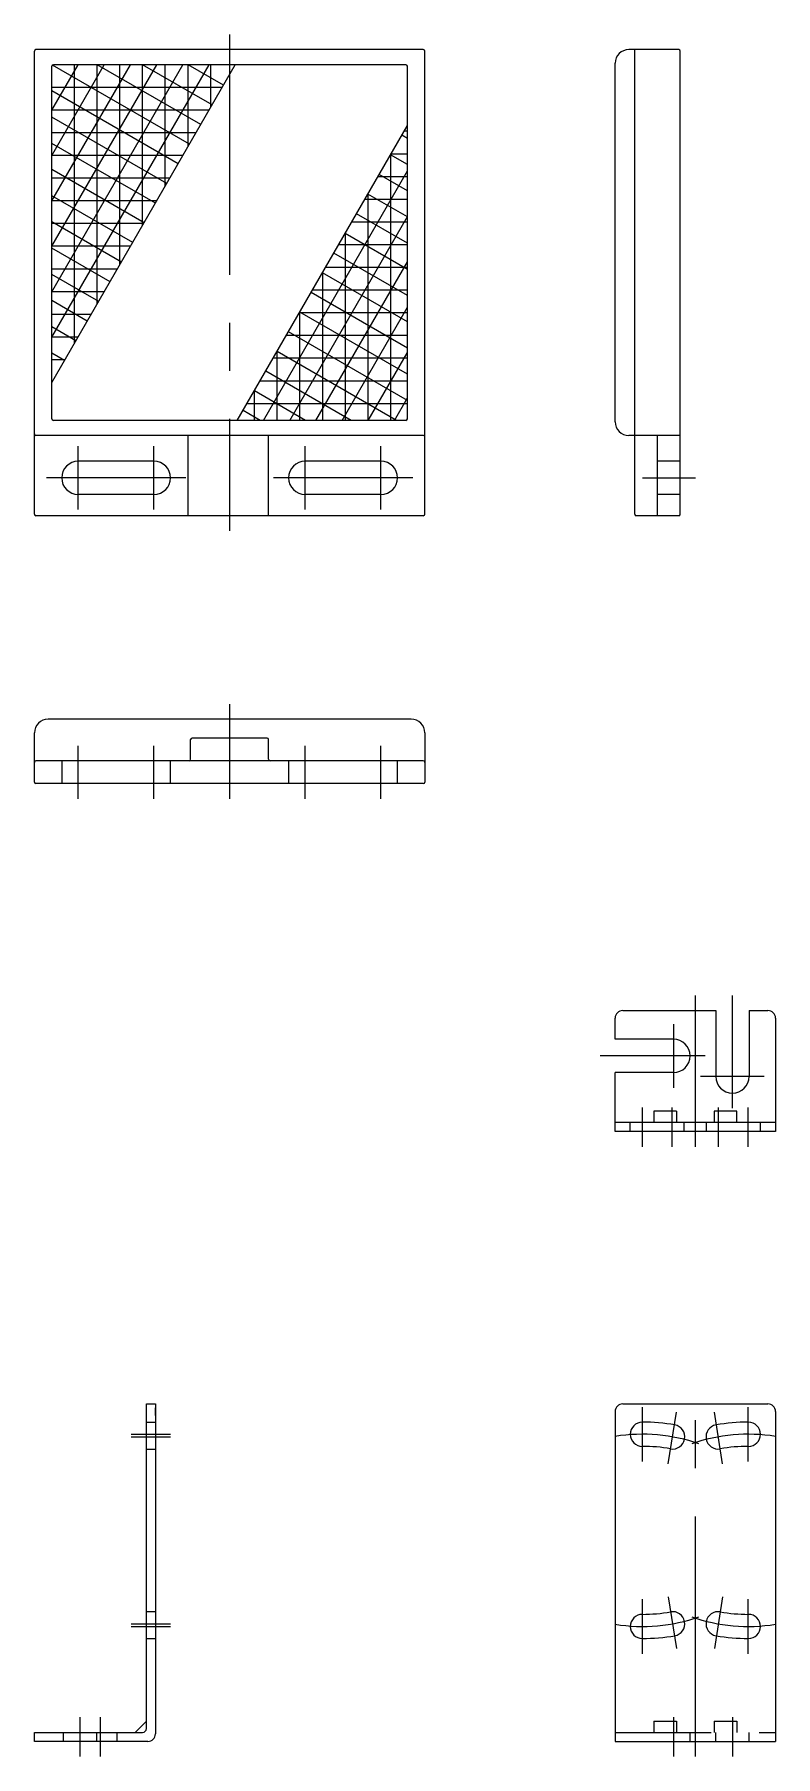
# Model space of a CAD drawing. Extents: x -19 to 102, y -28 to 519.
# Drawn here: x 0 to 98, y 291.6 to 519.2 of the extents above; entities that cross this region are included whole.
import ezdxf

# ---------------------------------------------------------------- set-up
doc = ezdxf.new("R2010")
doc.units = 0
doc.linetypes.add('CENTER', pattern=[50.8, 31.75, -6.35, 6.35, -6.35])
doc.linetypes.add('DASHED', pattern=[19.05, 12.7, -6.35])
doc.layers.get('0').update_dxf_attribs({"linetype": 'CONTINUOUS'})
doc.layers.add('CENTER', color=1, linetype='CONTINUOUS')

msp = doc.modelspace()

# ---------------------------------------------------------------- linework, layer by layer
at = {"color": 7, "linetype": 'CONTINUOUS'}
for p, q in [((0, 455.84), (0, 517.04)), ((51.4, 517.24), (0.2, 517.24)), ((51.6, 455.84), (51.6, 517.04)), ((85.16, 517.24), (78.56, 517.24)), ((79.36, 455.84), (79.36, 517.24)), ((85.36, 455.84), (85.36, 517.04)), ((2.3, 503.24), (9.23, 515.24)), ((2.3, 497.24), (12.69, 515.24)), ((2.3, 491.24), (16.16, 515.24)), ((2.3, 485.24), (19.62, 515.24)), ((2.3, 479.24), (23.08, 515.24)), ((2.3, 473.24), (26.55, 515.24)), ((2.3, 509.24), (5.76, 515.24)), ((2.3, 468.44), (2.3, 515.04)), ((20.49, 504.74), (2.38, 515.2)), ((49.1, 515.24), (2.5, 515.24)), ((5.3, 478.44), (5.3, 515.24)), ((8.3, 483.64), (8.3, 515.24)), ((21.99, 507.34), (8.3, 515.24)), ((11.3, 488.83), (11.3, 515.24)), ((14.3, 494.03), (14.3, 515.24)), ((23.49, 509.94), (14.3, 515.24)), ((17.3, 499.22), (17.3, 515.24)), ((20.3, 504.42), (20.3, 515.24)), ((24.99, 512.54), (20.3, 515.24)), ((23.3, 509.62), (23.3, 515.24)), ((49.3, 468.44), (49.3, 515.04)), ((76.76, 468.04), (76.76, 515.44)), ((24.82, 512.24), (2.3, 512.24)), ((18.99, 502.15), (2.3, 511.78)), ((23.08, 509.24), (2.3, 509.24)), ((17.49, 499.55), (2.3, 508.32)), ((21.35, 506.24), (2.3, 506.24)), ((26.81, 468.24), (49.3, 507.2)), ((49.3, 505.51), (48.57, 505.93)), ((49.3, 506.44), (48.87, 506.44)), ((15.99, 496.95), (2.3, 504.85)), ((19.62, 503.24), (2.3, 503.24)), ((49.3, 502.05), (47.07, 503.34)), ((47.1, 468.24), (47.1, 503.39)), ((49.3, 503.44), (47.13, 503.44)), ((14.49, 494.35), (2.3, 501.39)), ((30.27, 468.24), (49.3, 501.2)), ((49.3, 498.58), (45.57, 500.74)), ((17.89, 500.24), (2.3, 500.24)), ((49.3, 500.44), (45.4, 500.44)), ((12.99, 491.75), (2.3, 497.92)), ((16.16, 497.24), (2.3, 497.24)), ((49.3, 497.44), (43.67, 497.44)), ((49.3, 495.12), (44.07, 498.14)), ((44.1, 468.24), (44.1, 498.19)), ((11.49, 489.15), (2.3, 494.46)), ((14.42, 494.24), (2.3, 494.24)), ((33.74, 468.24), (49.3, 495.2)), ((49.3, 494.44), (41.94, 494.44)), ((49.3, 491.66), (42.57, 495.54)), ((49.3, 488.19), (41.07, 492.94)), ((41.1, 468.24), (41.1, 492.99)), ((12.69, 491.24), (2.3, 491.24)), ((9.99, 486.56), (2.3, 490.99)), ((49.3, 484.73), (39.57, 490.35)), ((49.3, 491.44), (40.21, 491.44)), ((10.96, 488.24), (2.3, 488.24)), ((8.49, 483.96), (2.3, 487.53)), ((37.2, 468.24), (49.3, 489.2)), ((49.3, 481.26), (38.07, 487.75)), ((38.1, 468.24), (38.1, 487.8)), ((49.3, 488.44), (38.47, 488.44)), ((9.23, 485.24), (2.3, 485.24)), ((49.3, 477.8), (36.57, 485.15)), ((49.3, 485.44), (36.74, 485.44)), ((6.99, 481.36), (2.3, 484.07)), ((49.3, 474.34), (35.07, 482.55)), ((35.1, 468.24), (35.1, 482.6)), ((40.67, 468.24), (49.3, 483.2)), ((7.5, 482.24), (2.3, 482.24)), ((5.49, 478.76), (2.3, 480.6)), ((49.3, 482.44), (35.01, 482.44)), ((5.76, 479.24), (2.3, 479.24)), ((49.3, 479.44), (33.28, 479.44)), ((49.3, 470.87), (33.57, 479.95)), ((3.99, 476.16), (2.3, 477.14)), ((4.03, 476.24), (2.3, 476.24)), ((49.3, 476.44), (31.54, 476.44)), ((47.85, 468.24), (32.07, 477.35)), ((32.1, 468.24), (32.1, 477.4)), ((44.13, 468.24), (49.3, 477.2)), ((49.3, 473.44), (29.81, 473.44)), ((41.85, 468.24), (30.57, 474.76)), ((35.85, 468.24), (29.07, 472.16)), ((29.1, 468.24), (29.1, 472.21)), ((47.6, 468.24), (49.3, 471.2)), ((29.85, 468.24), (27.57, 469.56)), ((49.3, 470.44), (28.08, 470.44)), ((49.1, 468.24), (2.5, 468.24)), ((51.4, 466.24), (0.2, 466.24)), ((20.3, 455.64), (20.3, 466.24)), ((30.95, 455.64), (30.95, 466.24)), ((79.36, 466.24), (78.56, 466.24)), ((85.36, 466.24), (79.36, 466.24)), ((82.36, 455.64), (82.36, 466.24)), ((15.8, 462.84), (5.8, 462.84)), ((45.8, 462.84), (35.8, 462.84)), ((15.8, 458.44), (5.8, 458.44)), ((45.8, 458.44), (35.8, 458.44)), ((51.4, 455.64), (0.2, 455.64)), ((85.16, 455.64), (79.56, 455.64)), ((49.8, 428.74), (1.8, 428.74)), ((0, 420.44), (0, 426.94)), ((20.65, 423.44), (20.65, 426.04)), ((30.75, 426.24), (20.85, 426.24)), ((30.95, 423.44), (30.95, 426.04)), ((51.6, 426.94), (51.6, 420.44)), ((51.4, 423.24), (0.2, 423.24)), ((51.4, 420.24), (0.2, 420.24)), ((76.76, 386.44), (76.76, 389.24)), ((77.76, 390.24), (90.06, 390.24)), ((90.06, 390.24), (90.06, 381.54)), ((94.46, 390.24), (96.96, 390.24)), ((94.46, 390.24), (94.46, 381.54)), ((97.96, 389.24), (97.96, 375.44)), ((84.46, 386.44), (76.76, 386.44)), ((76.76, 375.44), (76.76, 382.04)), ((84.46, 382.04), (76.76, 382.04)), ((84.86, 376.94), (81.86, 376.94)), ((81.86, 376.94), (81.86, 375.44)), ((84.86, 376.94), (84.86, 375.44)), ((92.86, 376.94), (89.86, 376.94)), ((89.86, 376.94), (89.86, 375.44)), ((92.86, 375.44), (92.86, 376.94)), ((97.96, 375.44), (76.76, 375.44)), ((76.76, 374.24), (76.76, 375.44)), ((97.96, 374.24), (76.76, 374.24)), ((97.96, 374.24), (76.76, 374.24)), ((97.96, 375.44), (97.96, 374.24)), ((14.8, 295.34), (14.8, 338.24)), ((14.8, 338.24), (16, 338.24)), ((16, 338.24), (16, 294.64)), ((16, 337.74), (16, 336.74)), ((16, 336.74), (16, 337.74)), ((76.76, 337.24), (76.76, 314.04)), ((77.76, 338.24), (96.96, 338.24)), ((97.96, 337.24), (97.96, 293.64)), ((80.36, 332.66), (80.36, 332.65)), ((94.36, 332.66), (94.36, 332.65)), ((76.76, 314.04), (76.76, 293.64)), ((80.36, 310.43), (80.36, 310.44)), ((94.36, 310.43), (94.36, 310.44)), ((13.3, 294.84), (14.8, 296.34)), ((14.8, 295.34), (14.8, 296.34)), ((0, 294.84), (3.8, 294.84)), ((0, 293.64), (0, 294.84)), ((3.8, 293.64), (0, 293.64)), ((3.8, 294.84), (8.2, 294.84)), ((3.8, 294.84), (3.8, 293.64)), ((8.2, 293.64), (3.8, 293.64)), ((8.2, 294.84), (13.3, 294.84)), ((8.2, 294.84), (8.2, 293.64)), ((15, 293.64), (8.2, 293.64)), ((13.3, 294.84), (14.3, 294.84)), ((76.76, 293.64), (97.96, 293.64))]:
    msp.add_line(p, q, dxfattribs=at)
at = {"color": 3, "linetype": 'DASHED'}
for p, q in [((85.36, 462.84), (82.36, 462.84)), ((85.36, 458.44), (82.36, 458.44)), ((3.6, 423.24), (3.6, 420.24)), ((18, 420.24), (18, 423.24)), ((33.6, 423.24), (33.6, 420.24)), ((48, 420.24), (48, 423.24)), ((78.76, 374.24), (78.76, 375.44)), ((85.89, 374.24), (85.89, 375.44)), ((88.84, 374.24), (88.84, 375.44)), ((95.96, 374.24), (95.96, 375.44)), ((14.8, 335.84), (16, 335.84)), ((14.8, 332.29), (16, 332.29)), ((14.8, 310.8), (16, 310.8)), ((14.8, 307.25), (16, 307.25)), ((81.86, 296.34), (84.86, 296.34)), ((81.86, 296.34), (81.86, 294.84)), ((84.86, 296.34), (84.86, 294.84)), ((89.86, 296.34), (92.86, 296.34)), ((89.86, 296.34), (89.86, 294.84)), ((92.86, 296.34), (92.86, 294.84)), ((10.9, 294.84), (10.9, 293.64)), ((76.76, 294.84), (97.96, 294.84)), ((86.66, 293.64), (86.66, 294.84)), ((90.06, 293.64), (90.06, 294.84)), ((94.46, 293.64), (94.46, 294.84))]:
    msp.add_line(p, q, dxfattribs=at)
at = {"color": 7, "linetype": 'CONTINUOUS'}
for centre, radius, start, end in [((0.2, 517.04), 0.2, 90, 180), ((51.4, 517.04), 0.2, 0, 90), ((78.56, 515.44), 1.8, 90, 180), ((85.16, 517.04), 0.2, 0, 90), ((2.5, 515.04), 0.2, 90, 180), ((49.1, 515.04), 0.2, 0, 90), ((2.5, 468.44), 0.2, 180, 270), ((49.1, 468.44), 0.2, 270, 0), ((78.56, 468.04), 1.8, 180, 270), ((0.2, 466.44), 0.2, 180, 270), ((51.4, 466.44), 0.2, 270, 0), ((5.8, 460.64), 2.2, 90, 270), ((15.8, 460.64), 2.2, 270, 90), ((35.8, 460.64), 2.2, 90, 270), ((45.8, 460.64), 2.2, 270, 90), ((0.2, 455.84), 0.2, 180, 270), ((51.4, 455.84), 0.2, 270, 0), ((79.56, 455.84), 0.2, 180, 270), ((85.16, 455.84), 0.2, 270, 0), ((1.8, 426.94), 1.8, 90, 180), ((49.8, 426.94), 1.8, 360, 90), ((20.85, 426.04), 0.2, 90, 180), ((30.75, 426.04), 0.2, 0, 90), ((20.45, 423.44), 0.2, 270, 0), ((31.15, 423.44), 0.2, 180, 270), ((0.2, 423.04), 0.2, 90, 180), ((51.4, 423.04), 0.2, 360, 90), ((0.2, 420.44), 0.2, 180, 270), ((51.4, 420.44), 0.2, 270, 0), ((77.76, 389.24), 1, 90, 180), ((96.96, 389.24), 1, 0, 90), ((84.46, 384.24), 2.2, 270, 90), ((92.26, 381.54), 2.2, 180, 0), ((77.76, 337.24), 1, 90, 180), ((96.96, 337.24), 1, 0, 90), ((80.36, 334.24), 1.6, 90, 270), ((80.42, 311.24), 24.6, 80.1322, 90.1322), ((84.36, 333.89), 1.6, 260, 80), ((90.37, 333.89), 1.6, 100, 280), ((94.31, 311.24), 24.6, 89.8678, 99.8678), ((94.36, 334.24), 1.6, 270, 90), ((80.36, 311.24), 21.4, 80, 90), ((94.36, 311.24), 21.4, 90, 100), ((80.36, 308.84), 1.6, 90, 270), ((80.36, 331.84), 21.4, 270, 280), ((84.36, 309.19), 1.6, 280, 100), ((90.37, 309.19), 1.6, 80, 260), ((94.36, 331.84), 21.4, 260, 270), ((94.36, 308.84), 1.6, 270, 90), ((80.42, 331.85), 24.6, 269.8678, 279.8678), ((94.31, 331.85), 24.6, 260.1322, 270.1322), ((14.3, 295.34), 0.5, 270, 0), ((15, 294.64), 1, 270, 0)]:
    msp.add_arc(centre, radius, start, end, dxfattribs=at)
at = {"layer": 'CENTER', "color": 1, "linetype": 'CENTER'}
for p, q in [((25.8, 519.24), (25.8, 453.64)), ((5.8, 456.44), (5.8, 464.84)), ((15.8, 456.44), (15.8, 464.84)), ((35.8, 456.44), (35.8, 464.84)), ((45.8, 456.44), (45.8, 464.84)), ((20, 460.64), (1.6, 460.64)), ((50, 460.64), (31.6, 460.64)), ((80.36, 460.64), (87.36, 460.64)), ((25.8, 430.74), (25.8, 418.24)), ((5.8, 418.24), (5.8, 425.24)), ((15.8, 418.24), (15.8, 425.24)), ((35.8, 418.24), (35.8, 425.24)), ((45.8, 418.24), (45.8, 425.24)), ((87.36, 372.24), (87.36, 392.24)), ((92.26, 377.34), (92.26, 392.24)), ((84.46, 388.44), (84.46, 380.04)), ((88.66, 384.24), (74.76, 384.24)), ((96.46, 381.54), (88.06, 381.54)), ((80.36, 372.24), (80.36, 377.44)), ((84.29, 372.24), (84.29, 377.44)), ((90.44, 372.24), (90.44, 377.44)), ((94.36, 372.24), (94.36, 377.44)), ((87.36, 291.64), (87.36, 340.24)), ((80.36, 330.64), (80.36, 337.84)), ((83.77, 330.34), (84.85, 337.18)), ((90.96, 330.34), (89.88, 337.18)), ((94.36, 330.64), (94.36, 337.84)), ((12.8, 334.24), (18, 334.24)), ((12.8, 333.89), (18, 333.89)), ((80.36, 305.24), (80.36, 312.45)), ((83.77, 312.75), (84.85, 305.91)), ((90.96, 312.75), (89.88, 305.91)), ((94.36, 305.24), (94.36, 312.45)), ((12.8, 309.19), (18, 309.19)), ((12.8, 308.84), (18, 308.84)), ((6, 296.84), (6, 291.64)), ((8.7, 296.84), (8.7, 291.64)), ((84.46, 296.84), (84.46, 291.64)), ((92.26, 296.84), (92.26, 291.64))]:
    msp.add_line(p, q, dxfattribs=at)
for centre, start, end in [((80.36, 311.24), 71.0173, 98.9579), ((94.36, 311.24), 81.0421, 108.9827), ((80.36, 331.84), 261.0421, 288.9827), ((94.36, 331.84), 251.0173, 278.9579)]:
    msp.add_arc(centre, 23, start, end, dxfattribs=at)

doc.saveas('drawing.dxf')
